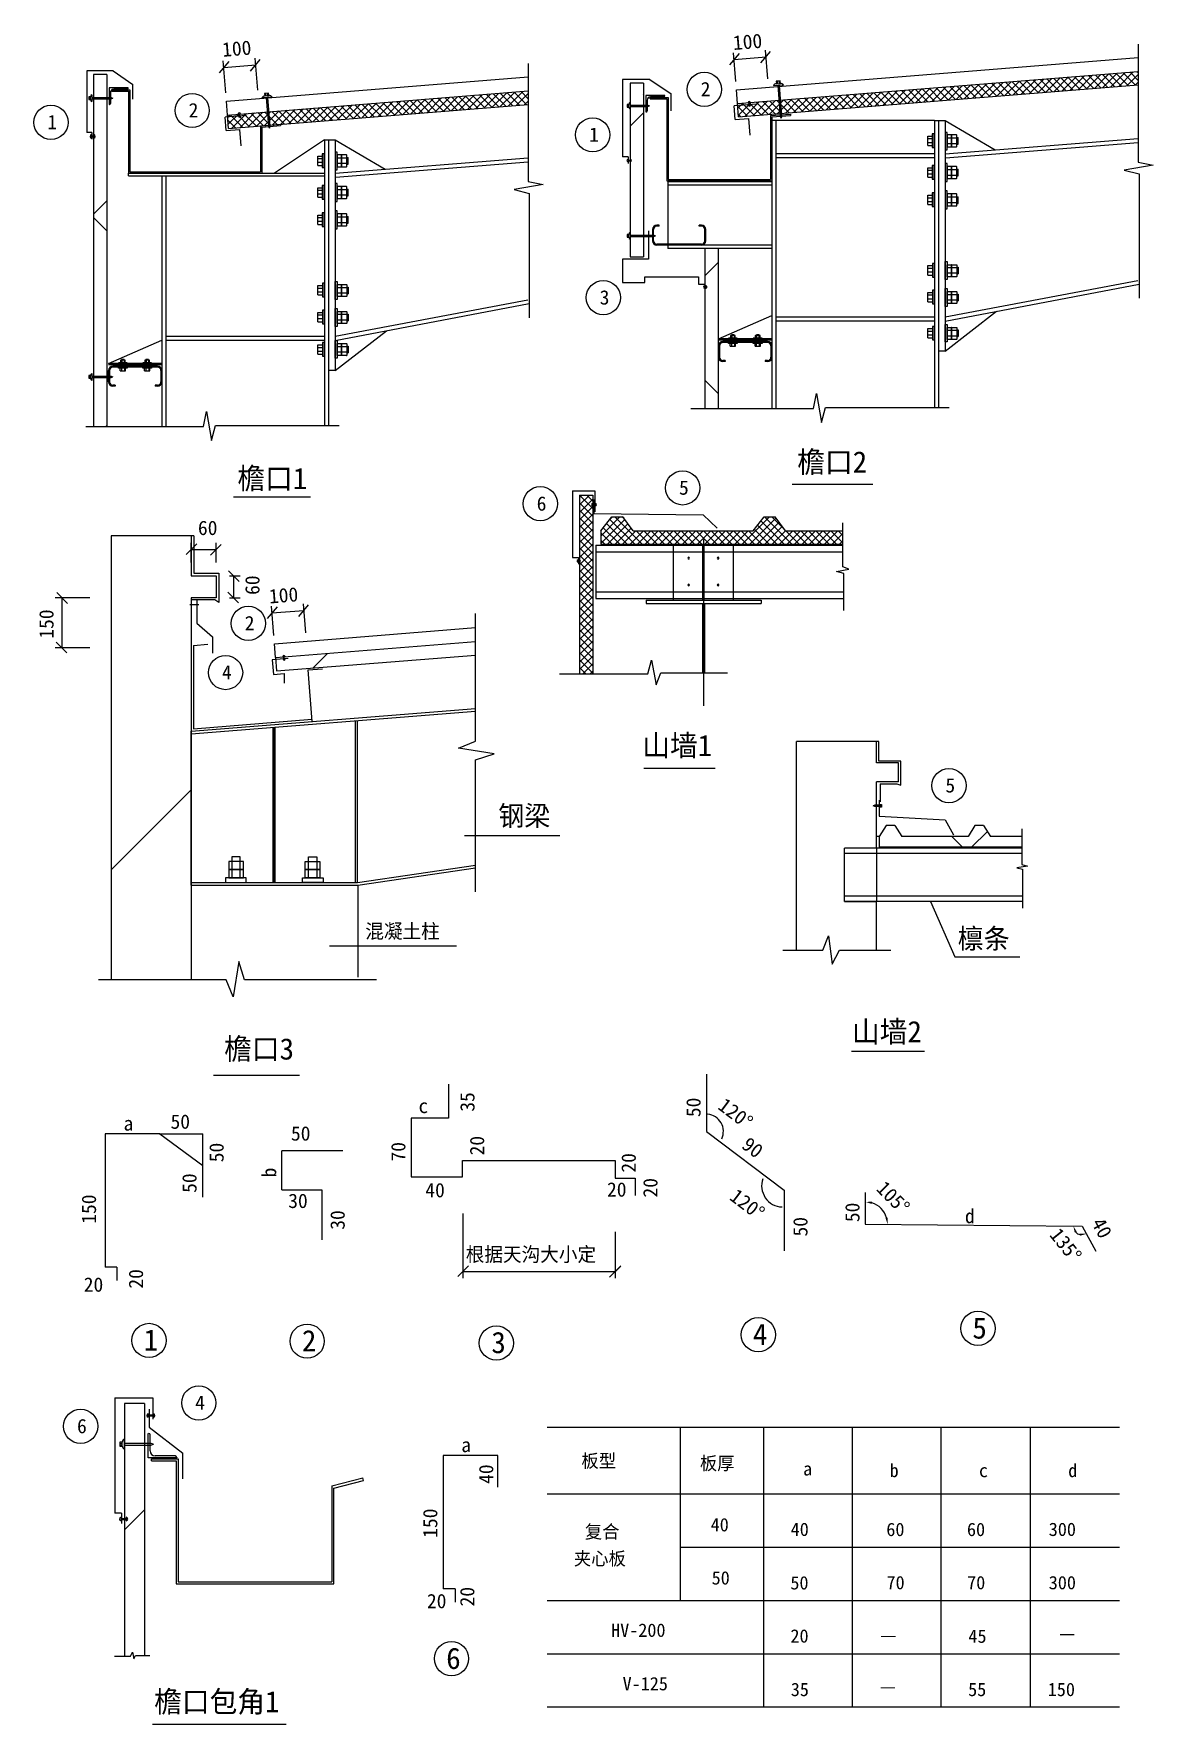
# Model space of a CAD drawing. Header units: metres. Extents: x 1510 to 4869, y -821 to 4251.
import ezdxf

# ---------------------------------------------------------------- set-up
doc = ezdxf.new("R2010")
doc.units = ezdxf.units.M

msp = doc.modelspace()

# ---------------------------------------------------------------- texts
for s, rotation, p in [('100', 4.57, (2076.73, 4181.64)), ('100', 4.57, (3610, 4202.03)), ('60', 90, (2187.18, 2567.07)), ('100', 4.57, (2217.42, 2541.19)), ('150', 90, (1568.94, 2435.79)), ('35', 90, (2832.5, 1016.39)), ('50', 90, (3510.96, 1000.11)), ('120°', 322.9, (3559.74, 1026.92)), ('50', 90, (2079.51, 864.74)), ('70', 90, (2625.1, 866.9)), ('20', 90, (2861.47, 885.22)), ('90', 322.9, (3631.07, 909.46)), ('20', 90, (3316.42, 833.66)), ('50', 90, (1998.28, 772.81)), ('b', 90, (2237.21, 819.18)), ('20', 90, (3381.66, 758.89)), ('150', 90, (1696.5, 680.12)), ('120°', 322.9, (3595.1, 754.46)), ('105°', 314.75, (4035.47, 782.57)), ('30', 90, (2442.83, 662.13)), ('50', 90, (3987.98, 684.97)), ('50', 90, (3831.88, 641.93)), ('135°', 308.62, (4556.24, 645.71)), ('40', 298.32, (4682.72, 683.12)), ('20', 90, (1837.68, 485.56)), ('40', 90, (2888.81, -100.39)), ('150', 90, (2720.9, -262.17)), ('20', 90, (2831.95, -468.12))]:
    msp.add_text(s, height=43, rotation=rotation).set_placement(p)
for s, height, p in [('2', 43, (3511.36, 4063.35)), ('2', 43, (1974.45, 4000.1)), ('1', 43, (1550.37, 3964.42)), ('1', 43, (3176.55, 3926.82)), ('3', 43, (3208.21, 3438.32)), ('檐口2', 64, (3800.99, 2933.98)), ('檐口1', 64, (2120.58, 2884.61)), ('5', 43, (3446.27, 2867.55)), ('6', 43, (3019.13, 2819.83)), ('60', 43, (2002.4, 2746.79)), ('2', 43, (2142.83, 2461.02)), ('4', 43, (2074.55, 2313.44)), ('山墙1', 64, (3335.89, 2083.28)), ('5', 43, (4245.83, 1974.18)), ('钢梁', 60, (2903.9, 1874.33)), ('混凝土柱', 43, (2504.61, 1536.59)), ('檩条', 60, (4282.8, 1505.97)), ('山墙2', 64, (3965.26, 1224.66)), ('檐口3', 64, (2080.84, 1172.84)), ('c', 43, (2664.27, 1012.17)), ('a', 43, (1779.15, 959.66)), ('50', 43, (1920.1, 965.16)), ('50', 43, (2281.55, 929.68)), ('30', 43, (2273.34, 727.35)), ('40', 43, (2684.8, 759.52)), ('20', 43, (3230.13, 761.45)), ('d', 43, (4304.41, 681.69)), ('根据天沟大小定', 43, (2806.15, 566.9)), ('20', 43, (1659.69, 476.19)), ('1', 64, (1839.57, 299.26)), ('2', 64, (2314.29, 297.16)), ('3', 64, (2882.99, 291.97)), ('4', 64, (3668.13, 316.53)), ('5', 64, (4326.72, 335.48)), ('4', 43, (1994.2, 121.94)), ('6', 43, (1639.5, 51.61)), ('a', 43, (2792.8, -5)), ('板型', 40, (3153.2, -51.16)), ('板厚', 40, (3508.89, -58.5)), ('a', 40, (3818.71, -75.03)), ('b', 40, (4078.41, -80.17)), ('c', 40, (4346.41, -80.17)), ('d', 40, (4614.41, -80.17)), ('复合', 40, (3163.6, -263.84)), ('40', 40, (3541.22, -242.91)), ('40', 40, (3781.38, -256.71)), ('60', 40, (4068.51, -257.06)), ('60', 40, (4310.51, -257.06)), ('300', 40, (4555.97, -256.71)), ('夹心板', 40, (3130.61, -344.43)), ('50', 40, (3544.22, -402.43)), ('50', 40, (3780.51, -417.23)), ('70', 40, (4069.03, -416.71)), ('70', 40, (4311.03, -416.71)), ('300', 40, (4555.97, -416.71)), ('20', 43, (2689.65, -473.52)), ('HV-200', 40, (3242.47, -559.37)), ('20', 40, (3780.68, -576.71)), ('—', 40, (4050.26, -573.49)), ('45', 40, (4314.9, -577.23)), ('—', 40, (4586.82, -568.19)), ('6', 64, (2747.49, -655.82)), ('V-125', 40, (3276.98, -719.89)), ('35', 40, (3781.72, -737.23)), ('55', 40, (4314.03, -737.23)), ('150', 40, (4553.02, -737.23)), ('檐口包角1', 64, (1870.82, -785.91)), ('—', 40, (4048.56, -727.59))]:
    msp.add_text(s, height=height).set_placement(p)

# ---------------------------------------------------------------- blocks, each defined once
blk = doc.blocks.new('_ARCHTICK')
at = {"color": 6, "linetype": 'ByBlock'}
blk.add_lwpolyline([(-0.85, -0.85), (0.76, 0.76)], dxfattribs=at)

# ---------------------------------------------------------------- hatches: boundary and pattern name
h = msp.add_hatch()
h.set_pattern_fill('ANSI37', scale=5)
h.paths.add_polyline_path([(3621.99, 4041.16), (3625.18, 4001.29), (4824.48, 4097.23), (4824.48, 4137.36)])
h = msp.add_hatch()
h.set_pattern_fill('ANSI37', scale=150)
h.paths.add_polyline_path([(1688.76, 3072.48), (1728.76, 3072.48), (1728.76, 4055.61), (1688.76, 4055.61), (1688.76, 3944.42), (1691.34, 3944.42), (1691.34, 3948.15, -0.85), (1691.34, 3937.69), (1691.34, 3941.42), (1688.76, 3941.42)])
h.paths.add_polyline_path([(1688.76, 4059.61), (1728.76, 4059.61), (1728.76, 4093.88), (1688.76, 4093.88)])
h = msp.add_hatch()
h.set_pattern_fill('ANSI37', scale=5)
h.paths.add_polyline_path([(2091.09, 4006.93), (2094.28, 3967.06), (2993.58, 4039.01), (2993.58, 4079.14)])
h = msp.add_hatch()
h.set_pattern_fill('ANSI37', scale=150)
h.paths.add_polyline_path([(3339.8, 4071.01), (3299.8, 4071.01), (3299.8, 4036.74), (3339.8, 4036.74)])
h.paths.add_polyline_path([(3299.8, 3871.56), (3301.02, 3871.56), (3301.02, 3874.05, -0.85), (3301.02, 3867.07), (3301.02, 3869.56), (3299.8, 3869.56), (3299.8, 3780.97), (3339.8, 3780.97), (3339.8, 4032.74), (3299.8, 4032.74)])
h.paths.add_polyline_path([(3299.8, 3581.61), (3339.8, 3581.61), (3339.8, 3589.75), (3338.93, 3589.75), (3338.93, 3587.27, -0.85), (3338.93, 3594.24), (3338.93, 3591.76), (3339.8, 3591.76), (3339.8, 3776.97), (3299.8, 3776.97)])
h = msp.add_hatch()
h.set_pattern_fill('ANSI37', scale=150)
h.paths.add_polyline_path([(3565.18, 3606.83), (3525.18, 3606.83), (3525.18, 3491.89), (3527.15, 3491.89), (3527.15, 3494.38, -0.85), (3527.15, 3487.4), (3527.15, 3489.89), (3525.18, 3489.89), (3525.18, 3126.02), (3565.18, 3126.02)])
h = msp.add_hatch()
h.set_pattern_fill('ANSI31', scale=600)
h.paths.add_polyline_path([(1981.89, 2558.68), (2056.7, 2558.68), (2056.7, 2623.92), (1981.89, 2623.92), (1981.89, 2744.37), (1741.89, 2744.37), (1741.89, 1411.72), (1981.89, 1411.72)])
h = msp.add_hatch()
h.set_pattern_fill('ANSI37', scale=200)
h.paths.add_polyline_path([(2835.73, 2386.68), (2835.73, 2426.81), (2235.24, 2378.77), (2238.43, 2338.9)])
h = msp.add_hatch()
h.set_pattern_fill('ANSI31', scale=600)
h.paths.add_polyline_path([(4038.87, 2006.26), (4104.81, 2006.26), (4104.81, 2063.02), (4038.87, 2063.02), (4038.87, 2126.8), (3798.87, 2126.8), (3798.87, 1501.53), (3878.14, 1501.53), (3895.3, 1544.39), (3906.03, 1458.67), (3927.48, 1501.53), (4038.87, 1501.53), (4038.87, 1646.79), (3942.87, 1646.79), (3942.87, 1806.79), (4038.87, 1806.79)])
h.paths.add_polyline_path([(4038.87, 1790.79), (3942.87, 1790.79), (3942.87, 1662.79), (4038.87, 1662.79)])
h = msp.add_hatch()
h.set_pattern_fill('ANSI37', scale=80)
h.paths.add_polyline_path([(4474.9, 1810.01), (4474.9, 1842.01), (4381.1, 1842.01), (4360.59, 1875.61), (4334.38, 1875.61), (4313.87, 1842.01), (4114.7, 1842.01), (4094.19, 1875.61), (4067.98, 1875.61), (4047.47, 1842.01), (4047.47, 1810.01)])
h = msp.add_hatch()
h.set_pattern_fill('ANSI37', scale=225)
h.paths.add_polyline_path([(1842.39, 124.2), (1782.39, 124.2), (1782.39, 72.79), (1842.39, 72.79)])
h.paths.add_polyline_path([(1782.39, -174.99), (1784.22, -174.99), (1784.22, -171.26, -0.85), (1784.22, -181.72), (1784.22, -177.99), (1782.39, -177.99), (1782.39, -310.88), (1842.39, -310.88), (1842.39, 66.79), (1782.39, 66.79)])
h.paths.add_polyline_path([(1782.39, -609.91), (1842.39, -609.91), (1842.39, -597.7), (1841.09, -597.7), (1841.09, -601.43, -0.85), (1841.09, -590.96), (1841.09, -594.69), (1842.39, -594.69), (1842.39, -316.88), (1782.39, -316.88)])

# ---------------------------------------------------------------- linework, layer by layer
for p, q in [((4824.48, 4219.82), (4824.48, 3866.03)), ((2085.75, 4073.68), (2078.08, 4169.52)), ((2181.75, 4081.36), (2174.08, 4177.2)), ((2993.58, 4161.59), (2993.58, 3807.8)), ((3616.65, 4107.9), (3609.78, 4193.72)), ((3611.38, 4173.79), (3707.38, 4181.47)), ((3618.64, 4083.03), (4824.48, 4179.5)), ((3712.65, 4115.58), (3705.78, 4201.4)), ((1748.31, 4139.92), (1669.26, 4139.92)), ((1669.26, 4139.92), (1669.26, 3954.89)), ((1728.76, 4128.91), (1688.76, 4128.91)), ((1688.76, 4128.91), (1688.76, 3072.48)), ((1728.76, 4128.91), (1728.76, 3072.48)), ((1748.31, 4139.92), (1807.14, 4098.67)), ((2079.68, 4149.58), (2175.68, 4157.26)), ((2087.74, 4048.8), (2993.58, 4121.27)), ((3358.67, 4113.15), (3276.49, 4113.15)), ((3276.49, 4113.15), (3276.49, 3882.02)), ((3358.67, 4113.15), (3423.06, 4070.92)), ((3621.99, 4041.16), (4824.48, 4137.36)), ((3749.81, 4109.33), (3737.83, 4108.37)), ((3740.75, 4108.61), (3741.33, 4101.35)), ((3745.87, 4109.02), (3746.45, 4101.76)), ((3750.39, 4102.08), (3749.81, 4109.33)), ((1679.79, 4061.61), (1674.93, 4061.61)), ((1674.93, 4061.61), (1674.93, 4053.6)), ((1674.93, 4058.98), (1679.79, 4058.98)), ((1679.79, 4053.6), (1679.79, 4061.61)), ((1683.6, 4067.68), (1683.6, 4047.53)), ((1683.6, 4059.61), (1741.84, 4059.61)), ((1792.8, 4088.16), (1735.9, 4088.16)), ((1735.9, 4088.16), (1735.9, 4038.99)), ((1739.55, 4074.16), (1739.55, 4041.99)), ((1741.84, 4059.61), (1747.11, 4057.61)), ((1744.28, 4082.15), (1798.28, 4082.15)), ((1744.28, 4078.15), (1744.28, 4082.15)), ((1744.28, 4078.15), (1794.28, 4078.15)), ((1789.8, 4084.16), (1749.55, 4084.16)), ((1792.8, 4087.16), (1792.8, 4088.16)), ((1794.28, 4078.15), (1794.28, 3832.15)), ((1798.28, 4082.15), (1798.28, 3836.15)), ((1807.14, 4054.86), (1807.14, 4098.67)), ((2091.09, 4006.93), (2993.58, 4079.14)), ((2224.7, 4060.68), (2194.57, 4058.27)), ((2214.59, 4072.91), (2202.61, 4071.95)), ((2202.61, 4071.95), (2203.19, 4064.7)), ((2203.19, 4064.7), (2215.17, 4065.66)), ((2205.53, 4072.19), (2206.11, 4064.93)), ((2207.64, 4059.32), (2214.56, 3972.84)), ((2210.65, 4072.6), (2211.23, 4065.34)), ((2211.63, 4059.64), (2218.55, 3973.16)), ((2215.17, 4065.66), (2214.59, 4072.91)), ((3299.8, 4102.14), (3299.8, 3581.61)), ((3339.8, 4102.14), (3299.8, 4102.14)), ((3339.8, 4102.14), (3339.8, 3581.61)), ((3404.05, 4065.29), (3347.15, 4065.29)), ((3347.15, 4065.29), (3347.15, 4016.13)), ((3360.11, 4055.29), (3360.11, 4059.29)), ((3360.11, 4059.29), (3414.11, 4059.29)), ((3401.05, 4061.29), (3360.81, 4061.29)), ((3404.05, 4064.29), (3404.05, 4065.29)), ((3414.11, 4059.29), (3414.11, 3813.29)), ((3423.06, 4019.12), (3423.06, 4070.92)), ((3621.99, 4041.16), (3618.64, 4083.03)), ((3625.18, 4001.29), (4824.48, 4097.23)), ((3759.92, 4097.1), (3729.79, 4094.69)), ((3737.83, 4108.37), (3738.41, 4101.12)), ((3738.41, 4101.12), (3750.39, 4102.08)), ((3742.86, 4095.73), (3750.31, 4002.7)), ((3746.85, 4096.05), (3754.29, 4003.02)), ((1674.93, 4055.56), (1679.79, 4055.56)), ((1674.93, 4053.6), (1679.79, 4053.6)), ((1683.6, 4055.61), (1741.84, 4055.61)), ((1735.9, 4038.99), (1736.55, 4038.99)), ((1741.84, 4055.61), (1747.11, 4057.61)), ((2091.09, 4006.93), (2087.74, 4048.8)), ((2094.28, 3967.06), (2993.58, 4039.01)), ((2123.2, 4009.95), (2130.15, 4010.5)), ((2126.22, 4003.55), (2125.68, 4010.15)), ((2128.22, 4003.71), (2127.68, 4010.31)), ((3290.59, 4038.75), (3290.59, 4030.74)), ((3295.45, 4038.75), (3290.59, 4038.75)), ((3290.59, 4036.11), (3295.45, 4036.11)), ((3290.59, 4032.69), (3295.45, 4032.69)), ((3290.59, 4030.74), (3295.45, 4030.74)), ((3295.45, 4030.74), (3295.45, 4038.75)), ((3299.26, 4044.82), (3299.26, 4024.67)), ((3299.26, 4036.74), (3352.87, 4036.74)), ((3299.26, 4032.74), (3352.87, 4032.74)), ((3347.15, 4016.13), (3347.81, 4016.13)), ((3350.81, 4051.29), (3350.81, 4019.13)), ((3352.87, 4036.74), (3358.14, 4034.74)), ((3352.87, 4032.74), (3358.14, 4034.74)), ((3360.11, 4055.29), (3410.11, 4055.29)), ((3410.11, 4055.29), (3410.11, 3809.29)), ((3678.98, 4039.59), (3611.43, 4034.18)), ((3614.67, 3993.68), (3611.43, 4034.18)), ((3625.18, 4001.29), (3621.99, 4041.16)), ((3653.41, 4044.4), (3660.37, 4044.96)), ((3654.28, 4036.72), (3661.23, 4037.27)), ((3656.76, 4036.92), (3655.89, 4044.6)), ((3658.75, 4037.08), (3657.89, 4044.76)), ((3721.18, 4005.3), (3780.99, 4010.08)), ((3780.99, 4010.08), (3781.31, 4006.09)), ((3780.99, 4010.08), (3781.31, 4006.09)), ((2148.06, 4005.87), (2083.66, 4000.72)), ((2086.85, 3960.85), (2083.66, 4000.72)), ((2086.85, 3960.85), (2126.72, 3964.04)), ((2094.28, 3967.06), (2091.09, 4006.93)), ((2123.74, 4003.35), (2130.7, 4003.91)), ((2126.72, 3964.04), (2130.71, 3914.2)), ((2190.28, 3974.74), (2250.09, 3979.53)), ((2190.28, 3974.74), (2190.28, 3836.15)), ((2194.28, 3971.05), (2250.41, 3975.54)), ((2194.28, 3971.05), (2194.28, 3832.15)), ((2214.56, 3972.84), (2216.97, 3967.74)), ((2218.55, 3973.16), (2216.97, 3967.74)), ((2250.09, 3979.53), (2250.41, 3975.54)), ((3614.67, 3993.68), (3654.55, 3996.87)), ((3654.55, 3996.87), (3658.53, 3947.03)), ((3721.18, 4005.3), (3721.18, 3813.29)), ((3725.18, 4001.6), (3781.31, 4006.09)), ((3725.18, 4001.6), (3725.18, 3809.29)), ((4213.18, 3990.38), (3725.18, 3990.38)), ((3725.18, 3990.38), (3725.18, 3126.02)), ((3737.18, 3990.38), (3737.18, 3126.02)), ((3750.31, 4002.7), (3752.72, 3997.61)), ((3754.29, 4003.02), (3752.72, 3997.61)), ((4213.18, 3990.38), (4245.18, 3990.38)), ((4213.18, 3990.38), (4213.18, 3129.02)), ((4225.18, 3990.38), (4225.18, 3129.02)), ((4245.18, 3990.38), (4395.18, 3902.38)), ((4245.18, 3990.38), (4245.18, 3298.78)), ((1684.29, 3954.89), (1669.26, 3954.89)), ((1682.9, 3948.15), (1682.9, 3937.69)), ((1682.9, 3944.42), (1689.93, 3944.42)), ((1682.9, 3941.42), (1689.93, 3941.42)), ((1684.29, 3954.89), (1684.29, 3934.67)), ((1689.93, 3948.15), (1689.93, 3937.69)), ((2382.28, 3932.15), (2232.28, 3832.15)), ((2382.28, 3932.15), (2414.28, 3932.15)), ((2382.28, 3932.15), (2382.28, 3075.48)), ((2394.28, 3932.15), (2394.28, 3075.48)), ((2414.28, 3932.15), (2564.28, 3844.15)), ((2414.28, 3932.15), (2414.28, 3240.55)), ((4192.69, 3915.57), (4192.69, 3943.69)), ((4192.69, 3943.69), (4206.43, 3943.69)), ((4206.43, 3935.23), (4192.69, 3935.23)), ((4206.43, 3924.03), (4192.69, 3924.03)), ((4192.69, 3915.57), (4206.43, 3915.57)), ((4245.18, 3890.38), (4824.48, 3936.72)), ((4246.14, 3878.42), (4824.48, 3924.69)), ((4251.93, 3947.43), (4251.29, 3946.64)), ((4251.29, 3947.43), (4251.29, 3911.43)), ((4279.75, 3937.35), (4251.29, 3937.35)), ((4279.75, 3920.89), (4251.29, 3920.89)), ((4251.93, 3911.43), (4251.29, 3912.23)), ((4263.95, 3947.43), (4251.93, 3947.43)), ((4251.93, 3911.43), (4263.95, 3911.43)), ((4263.95, 3947.43), (4264.59, 3946.64)), ((4263.95, 3911.43), (4264.59, 3912.23)), ((4265.24, 3947.43), (4264.59, 3946.64)), ((4264.59, 3912.23), (4264.59, 3946.64)), ((4264.59, 3946.64), (4264.59, 3912.23)), ((4265.24, 3911.43), (4264.59, 3912.23)), ((4279.1, 3947.43), (4265.24, 3947.43)), ((4265.24, 3911.43), (4279.1, 3911.43)), ((4279.1, 3947.43), (4279.75, 3946.64)), ((4279.1, 3911.43), (4279.75, 3912.23)), ((4279.75, 3912.23), (4279.75, 3946.64)), ((4279.75, 3939.12), (4284.39, 3939.12)), ((4279.75, 3919.12), (4284.39, 3919.12)), ((4280.41, 3919.12), (4280.41, 3939.12)), ((4281.41, 3919.12), (4281.41, 3939.12)), ((4282.39, 3919.12), (4282.39, 3939.12)), ((4283.39, 3919.12), (4283.39, 3939.12)), ((4284.39, 3919.12), (4284.39, 3939.12)), ((2361.79, 3855.79), (2361.79, 3883.92)), ((2361.79, 3883.92), (2375.53, 3883.92)), ((2375.53, 3875.45), (2361.79, 3875.45)), ((2375.53, 3864.26), (2361.79, 3864.26)), ((2361.79, 3855.79), (2375.53, 3855.79)), ((2414.28, 3832.15), (2993.58, 3878.5)), ((2415.24, 3820.19), (2993.58, 3866.46)), ((2420.39, 3887.66), (2420.39, 3851.66)), ((2421.03, 3887.66), (2420.39, 3886.87)), ((2448.85, 3877.57), (2420.39, 3877.57)), ((2448.85, 3861.11), (2420.39, 3861.11)), ((2433.05, 3887.66), (2421.03, 3887.66)), ((2433.05, 3887.66), (2433.7, 3886.87)), ((2434.34, 3887.66), (2433.7, 3886.87)), ((2433.7, 3852.45), (2433.7, 3886.87)), ((2433.7, 3886.87), (2433.7, 3852.45)), ((2448.2, 3887.66), (2434.34, 3887.66)), ((2448.2, 3887.66), (2448.85, 3886.87)), ((2448.85, 3852.45), (2448.85, 3886.87)), ((2448.85, 3879.34), (2453.49, 3879.34)), ((2448.85, 3859.34), (2453.49, 3859.34)), ((2449.51, 3859.34), (2449.51, 3879.34)), ((2450.51, 3859.34), (2450.51, 3879.34)), ((2451.49, 3859.34), (2451.49, 3879.34)), ((2452.49, 3859.34), (2452.49, 3879.34)), ((2453.49, 3859.34), (2453.49, 3879.34)), ((3293.37, 3882.02), (3276.49, 3882.02)), ((3292.57, 3874.05), (3292.57, 3867.07)), ((3292.57, 3871.56), (3300.82, 3871.56)), ((3292.57, 3869.56), (3300.82, 3869.56)), ((3293.37, 3882.02), (3293.37, 3861.8)), ((3300.82, 3874.05), (3300.82, 3867.07)), ((4213.18, 3890.38), (3737.18, 3890.38)), ((4214.14, 3878.42), (3738.14, 3878.42)), ((4869.49, 3857.04), (4782.46, 3842.05)), ((4824.48, 3866.03), (4869.49, 3857.04)), ((1794.28, 3824.15), (1794.28, 3832.15)), ((1794.28, 3832.15), (2194.28, 3832.15)), ((1794.28, 3824.15), (2382.28, 3824.15)), ((1798.28, 3836.15), (2190.28, 3836.15)), ((1894.28, 3824.15), (1894.28, 3072.48)), ((1906.28, 3824.15), (1906.28, 3072.48)), ((2194.28, 3832.15), (2382.28, 3832.15)), ((2421.03, 3851.66), (2420.39, 3852.45)), ((2421.03, 3851.66), (2433.05, 3851.66)), ((2433.05, 3851.66), (2433.7, 3852.45)), ((2434.34, 3851.66), (2433.7, 3852.45)), ((2434.34, 3851.66), (2448.2, 3851.66)), ((2448.2, 3851.66), (2448.85, 3852.45)), ((2993.58, 3807.8), (3038.59, 3798.81)), ((3410.11, 3809.29), (3725.18, 3809.29)), ((3412.76, 3806.83), (3412.76, 3606.83)), ((3725.18, 3806.83), (3412.76, 3806.83)), ((3414.11, 3813.29), (3721.18, 3813.29)), ((4192.69, 3820.63), (4192.69, 3848.75)), ((4192.69, 3848.75), (4206.43, 3848.75)), ((4206.43, 3840.29), (4192.69, 3840.29)), ((4206.43, 3829.09), (4192.69, 3829.09)), ((4192.69, 3820.63), (4206.43, 3820.63)), ((4251.29, 3852.5), (4251.29, 3816.5)), ((4251.93, 3852.5), (4251.29, 3851.7)), ((4279.75, 3842.41), (4251.29, 3842.41)), ((4279.75, 3825.95), (4251.29, 3825.95)), ((4251.93, 3816.5), (4251.29, 3817.29)), ((4263.95, 3852.5), (4251.93, 3852.5)), ((4251.93, 3816.5), (4263.95, 3816.5)), ((4263.95, 3852.5), (4264.59, 3851.7)), ((4263.95, 3816.5), (4264.59, 3817.29)), ((4265.24, 3852.5), (4264.59, 3851.7)), ((4264.59, 3817.29), (4264.59, 3851.7)), ((4264.59, 3851.7), (4264.59, 3817.29)), ((4265.24, 3816.5), (4264.59, 3817.29)), ((4279.1, 3852.5), (4265.24, 3852.5)), ((4265.24, 3816.5), (4279.1, 3816.5)), ((4279.1, 3852.5), (4279.75, 3851.7)), ((4279.1, 3816.5), (4279.75, 3817.29)), ((4279.75, 3817.29), (4279.75, 3851.7)), ((4279.75, 3844.18), (4284.39, 3844.18)), ((4279.75, 3824.18), (4284.39, 3824.18)), ((4280.41, 3824.18), (4280.41, 3844.18)), ((4281.41, 3824.18), (4281.41, 3844.18)), ((4282.39, 3824.18), (4282.39, 3844.18)), ((4283.39, 3824.18), (4283.39, 3844.18)), ((4284.39, 3824.18), (4284.39, 3844.18)), ((4782.46, 3842.05), (4827.48, 3830.24)), ((4827.48, 3830.24), (4827.48, 3457.18)), ((2361.79, 3760.85), (2361.79, 3788.98)), ((2361.79, 3788.98), (2375.53, 3788.98)), ((2375.53, 3780.51), (2361.79, 3780.51)), ((2375.53, 3769.32), (2361.79, 3769.32)), ((2361.79, 3760.85), (2375.53, 3760.85)), ((2421.03, 3792.72), (2420.39, 3791.93)), ((2420.39, 3792.72), (2420.39, 3756.72)), ((2448.85, 3782.63), (2420.39, 3782.63)), ((2448.85, 3766.17), (2420.39, 3766.17)), ((2421.03, 3756.72), (2420.39, 3757.51)), ((2433.05, 3792.72), (2421.03, 3792.72)), ((2421.03, 3756.72), (2433.05, 3756.72)), ((2433.05, 3792.72), (2433.7, 3791.93)), ((2433.05, 3756.72), (2433.7, 3757.51)), ((2434.34, 3792.72), (2433.7, 3791.93)), ((2433.7, 3757.51), (2433.7, 3791.93)), ((2433.7, 3791.93), (2433.7, 3757.51)), ((2434.34, 3756.72), (2433.7, 3757.51)), ((2448.2, 3792.72), (2434.34, 3792.72)), ((2434.34, 3756.72), (2448.2, 3756.72)), ((2448.2, 3792.72), (2448.85, 3791.93)), ((2448.2, 3756.72), (2448.85, 3757.51)), ((2448.85, 3757.51), (2448.85, 3791.93)), ((2448.85, 3784.4), (2453.49, 3784.4)), ((2448.85, 3764.4), (2453.49, 3764.4)), ((2449.51, 3764.4), (2449.51, 3784.4)), ((2450.51, 3764.4), (2450.51, 3784.4)), ((2451.49, 3764.4), (2451.49, 3784.4)), ((2452.49, 3764.4), (2452.49, 3784.4)), ((2453.49, 3764.4), (2453.49, 3784.4)), ((3038.59, 3798.81), (2951.56, 3783.82)), ((2951.56, 3783.82), (2996.58, 3772.01)), ((2996.58, 3772.01), (2996.58, 3398.96)), ((3725.18, 3796.83), (3412.76, 3796.83)), ((4192.69, 3738.38), (4192.69, 3766.5)), ((4192.69, 3766.5), (4206.43, 3766.5)), ((4206.43, 3758.04), (4192.69, 3758.04)), ((4251.29, 3770.24), (4251.29, 3734.24)), ((4251.93, 3770.24), (4251.29, 3769.45)), ((4279.75, 3760.16), (4251.29, 3760.16)), ((4263.95, 3770.24), (4251.93, 3770.24)), ((4263.95, 3770.24), (4264.59, 3769.45)), ((4265.24, 3770.24), (4264.59, 3769.45)), ((4264.59, 3735.04), (4264.59, 3769.45)), ((4264.59, 3769.45), (4264.59, 3735.04)), ((4279.1, 3770.24), (4265.24, 3770.24)), ((4279.1, 3770.24), (4279.75, 3769.45)), ((4279.75, 3735.04), (4279.75, 3769.45)), ((4279.75, 3761.93), (4284.39, 3761.93)), ((4280.41, 3741.93), (4280.41, 3761.93)), ((4281.41, 3741.93), (4281.41, 3761.93)), ((4282.39, 3741.93), (4282.39, 3761.93)), ((4283.39, 3741.93), (4283.39, 3761.93)), ((4284.39, 3741.93), (4284.39, 3761.93)), ((2361.79, 3678.6), (2361.79, 3706.73)), ((2361.79, 3706.73), (2375.53, 3706.73)), ((2421.03, 3710.47), (2420.39, 3709.68)), ((2420.39, 3710.47), (2420.39, 3674.47)), ((2433.05, 3710.47), (2421.03, 3710.47)), ((2433.05, 3710.47), (2433.7, 3709.68)), ((2434.34, 3710.47), (2433.7, 3709.68)), ((2433.7, 3675.26), (2433.7, 3709.68)), ((2433.7, 3709.68), (2433.7, 3675.26)), ((2448.2, 3710.47), (2434.34, 3710.47)), ((2448.2, 3710.47), (2448.85, 3709.68)), ((2448.85, 3675.26), (2448.85, 3709.68)), ((4206.43, 3746.84), (4192.69, 3746.84)), ((4192.69, 3738.38), (4206.43, 3738.38)), ((4279.75, 3743.7), (4251.29, 3743.7)), ((4251.93, 3734.24), (4251.29, 3735.04)), ((4251.93, 3734.24), (4263.95, 3734.24)), ((4263.95, 3734.24), (4264.59, 3735.04)), ((4265.24, 3734.24), (4264.59, 3735.04)), ((4265.24, 3734.24), (4279.1, 3734.24)), ((4279.1, 3734.24), (4279.75, 3735.04)), ((4279.75, 3741.93), (4284.39, 3741.93)), ((2375.53, 3698.26), (2361.79, 3698.26)), ((2375.53, 3687.07), (2361.79, 3687.07)), ((2361.79, 3678.6), (2375.53, 3678.6)), ((2448.85, 3700.38), (2420.39, 3700.38)), ((2448.85, 3683.92), (2420.39, 3683.92)), ((2421.03, 3674.47), (2420.39, 3675.26)), ((2421.03, 3674.47), (2433.05, 3674.47)), ((2433.05, 3674.47), (2433.7, 3675.26)), ((2434.34, 3674.47), (2433.7, 3675.26)), ((2434.34, 3674.47), (2448.2, 3674.47)), ((2448.2, 3674.47), (2448.85, 3675.26)), ((2448.85, 3702.15), (2453.49, 3702.15)), ((2448.85, 3682.15), (2453.49, 3682.15)), ((2449.51, 3682.15), (2449.51, 3702.15)), ((2450.51, 3682.15), (2450.51, 3702.15)), ((2451.49, 3682.15), (2451.49, 3702.15)), ((2452.49, 3682.15), (2452.49, 3702.15)), ((2453.49, 3682.15), (2453.49, 3702.15)), ((3299.26, 3654.67), (3299.26, 3634.52)), ((3354.22, 3659.46), (3354.22, 3574.24)), ((3366.99, 3663.83), (3366.99, 3629.83)), ((3369.99, 3629.83), (3369.99, 3663.83)), ((3386.99, 3676.83), (3379.99, 3676.83)), ((3386.99, 3673.83), (3379.99, 3673.83)), ((3386.99, 3673.83), (3386.99, 3676.83)), ((3506.99, 3673.83), (3506.99, 3676.83)), ((3513.99, 3676.83), (3506.99, 3676.83)), ((3513.99, 3673.83), (3506.99, 3673.83)), ((3523.99, 3629.83), (3523.99, 3663.83)), ((3526.99, 3629.83), (3526.99, 3663.83)), ((3290.59, 3648.6), (3290.59, 3640.59)), ((3295.45, 3648.6), (3290.59, 3648.6)), ((3290.59, 3645.96), (3295.45, 3645.96)), ((3290.59, 3642.54), (3295.45, 3642.54)), ((3290.59, 3640.59), (3295.45, 3640.59)), ((3295.45, 3640.59), (3295.45, 3648.6)), ((3299.26, 3646.59), (3370.84, 3646.59)), ((3299.26, 3642.59), (3370.84, 3642.59)), ((3370.84, 3646.59), (3376.11, 3644.59)), ((3370.84, 3642.59), (3376.11, 3644.59)), ((3513.99, 3619.83), (3379.99, 3619.83)), ((3513.99, 3616.83), (3379.99, 3616.83)), ((3725.18, 3616.83), (3412.76, 3616.83)), ((3725.18, 3606.83), (3412.76, 3606.83)), ((3525.18, 3126.02), (3525.18, 3606.83)), ((3565.18, 3126.02), (3565.18, 3606.83)), ((3354.22, 3574.24), (3276.49, 3574.24)), ((3276.49, 3574.24), (3276.49, 3504.24)), ((3299.66, 3581.61), (3339.66, 3581.61)), ((4193.34, 3555.06), (4207.07, 3555.06)), ((4193.34, 3526.94), (4193.34, 3555.06)), ((4251.93, 3558.01), (4251.29, 3557.22)), ((4251.29, 3522.01), (4251.29, 3558.01)), ((4251.93, 3558.01), (4263.95, 3558.01)), ((4263.95, 3558.01), (4264.59, 3557.22)), ((4265.24, 3558.01), (4264.59, 3557.22)), ((4264.59, 3557.22), (4264.59, 3522.8)), ((4264.59, 3522.8), (4264.59, 3557.22)), ((4265.24, 3558.01), (4279.1, 3558.01)), ((4279.1, 3558.01), (4279.75, 3557.22)), ((4279.75, 3557.22), (4279.75, 3522.8)), ((3276.49, 3504.24), (3343.57, 3504.24)), ((3343.57, 3504.24), (3343.57, 3521.6)), ((3343.57, 3521.6), (3493.7, 3521.6)), ((3343.57, 3521.6), (3504.33, 3521.6)), ((3504.33, 3521.6), (3504.33, 3499.68)), ((4207.07, 3546.6), (4193.34, 3546.6)), ((4207.07, 3535.4), (4193.34, 3535.4)), ((4193.34, 3526.94), (4207.07, 3526.94)), ((4245.18, 3401.4), (4823.76, 3510.82)), ((4279.75, 3548.56), (4251.29, 3548.56)), ((4279.75, 3532.1), (4251.29, 3532.1)), ((4251.93, 3522.01), (4251.29, 3522.8)), ((4263.95, 3522.01), (4251.93, 3522.01)), ((4263.95, 3522.01), (4264.59, 3522.8)), ((4265.24, 3522.01), (4264.59, 3522.8)), ((4279.1, 3522.01), (4265.24, 3522.01)), ((4279.1, 3522.01), (4279.75, 3522.8)), ((4279.75, 3550.33), (4284.39, 3550.33)), ((4279.75, 3530.33), (4284.39, 3530.33)), ((4280.41, 3550.33), (4280.41, 3530.33)), ((4281.41, 3550.33), (4281.41, 3530.33)), ((4282.39, 3550.33), (4282.39, 3530.33)), ((4283.39, 3550.33), (4283.39, 3530.33)), ((4284.39, 3550.33), (4284.39, 3530.33)), ((2362.44, 3467.16), (2362.44, 3495.29)), ((2362.44, 3495.29), (2376.17, 3495.29)), ((2376.17, 3486.82), (2362.44, 3486.82)), ((2376.17, 3475.63), (2362.44, 3475.63)), ((2362.44, 3467.16), (2376.17, 3467.16)), ((2414.28, 3343.17), (2992.86, 3452.59)), ((2420.39, 3462.24), (2420.39, 3498.24)), ((2421.03, 3498.24), (2420.39, 3497.44)), ((2448.85, 3488.79), (2420.39, 3488.79)), ((2448.85, 3472.32), (2420.39, 3472.32)), ((2421.03, 3462.24), (2420.39, 3463.03)), ((2421.03, 3498.24), (2433.05, 3498.24)), ((2433.05, 3462.24), (2421.03, 3462.24)), ((2433.05, 3498.24), (2433.7, 3497.44)), ((2433.05, 3462.24), (2433.7, 3463.03)), ((2434.34, 3498.24), (2433.7, 3497.44)), ((2433.7, 3497.44), (2433.7, 3463.03)), ((2433.7, 3463.03), (2433.7, 3497.44)), ((2434.34, 3462.24), (2433.7, 3463.03)), ((2434.34, 3498.24), (2448.2, 3498.24)), ((2448.2, 3462.24), (2434.34, 3462.24)), ((2448.2, 3498.24), (2448.85, 3497.44)), ((2448.2, 3462.24), (2448.85, 3463.03)), ((2448.85, 3497.44), (2448.85, 3463.03)), ((2448.85, 3490.55), (2453.49, 3490.55)), ((2448.85, 3470.55), (2453.49, 3470.55)), ((2449.51, 3490.55), (2449.51, 3470.55)), ((2450.51, 3490.55), (2450.51, 3470.55)), ((2451.49, 3490.55), (2451.49, 3470.55)), ((2452.49, 3490.55), (2452.49, 3470.55)), ((2453.49, 3490.55), (2453.49, 3470.55)), ((3504.33, 3499.68), (3524.22, 3499.68)), ((3522.46, 3494.38), (3522.46, 3487.4)), ((3522.46, 3491.89), (3527.15, 3491.89)), ((3522.46, 3489.89), (3527.15, 3489.89)), ((3524.22, 3499.68), (3524.22, 3483.44)), ((3527.15, 3494.38), (3527.15, 3487.4)), ((4193.34, 3474.49), (4207.07, 3474.49)), ((4193.34, 3446.36), (4193.34, 3474.49)), ((4207.07, 3466.02), (4193.34, 3466.02)), ((4207.07, 3454.83), (4193.34, 3454.83)), ((4245.18, 3388.78), (4827.48, 3499.41)), ((4251.93, 3477.44), (4251.29, 3476.65)), ((4251.29, 3441.44), (4251.29, 3477.44)), ((4279.75, 3467.99), (4251.29, 3467.99)), ((4279.75, 3451.52), (4251.29, 3451.52)), ((4251.93, 3477.44), (4263.95, 3477.44)), ((4263.95, 3477.44), (4264.59, 3476.65)), ((4265.24, 3477.44), (4264.59, 3476.65)), ((4264.59, 3476.65), (4264.59, 3442.23)), ((4264.59, 3442.23), (4264.59, 3476.65)), ((4265.24, 3477.44), (4279.1, 3477.44)), ((4279.1, 3477.44), (4279.75, 3476.65)), ((4279.75, 3476.65), (4279.75, 3442.23)), ((4279.75, 3469.76), (4284.39, 3469.76)), ((4279.75, 3449.76), (4284.39, 3449.76)), ((4280.41, 3469.76), (4280.41, 3449.76)), ((4281.41, 3469.76), (4281.41, 3449.76)), ((4282.39, 3469.76), (4282.39, 3449.76)), ((4283.39, 3469.76), (4283.39, 3449.76)), ((4284.39, 3469.76), (4284.39, 3449.76)), ((2362.44, 3414.72), (2376.17, 3414.72)), ((2362.44, 3386.59), (2362.44, 3414.72)), ((2376.17, 3406.25), (2362.44, 3406.25)), ((2414.28, 3330.55), (2996.58, 3441.18)), ((2420.39, 3381.66), (2420.39, 3417.66)), ((2421.03, 3417.66), (2420.39, 3416.87)), ((2448.85, 3408.21), (2420.39, 3408.21)), ((2421.03, 3417.66), (2433.05, 3417.66)), ((2433.05, 3417.66), (2433.7, 3416.87)), ((2434.34, 3417.66), (2433.7, 3416.87)), ((2433.7, 3416.87), (2433.7, 3382.46)), ((2433.7, 3382.46), (2433.7, 3416.87)), ((2434.34, 3417.66), (2448.2, 3417.66)), ((2448.2, 3417.66), (2448.85, 3416.87)), ((2448.85, 3416.87), (2448.85, 3382.46)), ((2448.85, 3409.98), (2453.49, 3409.98)), ((2449.51, 3409.98), (2449.51, 3389.98)), ((2450.51, 3409.98), (2450.51, 3389.98)), ((2451.49, 3409.98), (2451.49, 3389.98)), ((2452.49, 3409.98), (2452.49, 3389.98)), ((2453.49, 3409.98), (2453.49, 3389.98)), ((3565.18, 3335.04), (3725.18, 3405.04)), ((4213.18, 3400.78), (3737.18, 3400.78)), ((4193.34, 3446.36), (4207.07, 3446.36)), ((4245.18, 3298.78), (4398.91, 3417.99)), ((4251.93, 3441.44), (4251.29, 3442.23)), ((4263.95, 3441.44), (4251.93, 3441.44)), ((4263.95, 3441.44), (4264.59, 3442.23)), ((4265.24, 3441.44), (4264.59, 3442.23)), ((4279.1, 3441.44), (4265.24, 3441.44)), ((4279.1, 3441.44), (4279.75, 3442.23)), ((2376.17, 3395.05), (2362.44, 3395.05)), ((2362.44, 3386.59), (2376.17, 3386.59)), ((2414.28, 3240.55), (2568.01, 3359.76)), ((2448.85, 3391.75), (2420.39, 3391.75)), ((2421.03, 3381.66), (2420.39, 3382.46)), ((2433.05, 3381.66), (2421.03, 3381.66)), ((2433.05, 3381.66), (2433.7, 3382.46)), ((2434.34, 3381.66), (2433.7, 3382.46)), ((2448.2, 3381.66), (2434.34, 3381.66)), ((2448.2, 3381.66), (2448.85, 3382.46)), ((2448.85, 3389.98), (2453.49, 3389.98)), ((4213.18, 3388.78), (3737.18, 3388.78)), ((4193.34, 3337.98), (4193.34, 3366.11)), ((4193.34, 3366.11), (4207.07, 3366.11)), ((4207.07, 3357.64), (4193.34, 3357.64)), ((4251.29, 3333.85), (4251.29, 3369.85)), ((4251.93, 3369.85), (4251.29, 3369.05)), ((4279.75, 3360.4), (4251.29, 3360.4)), ((4251.93, 3369.85), (4263.95, 3369.85)), ((4263.95, 3369.85), (4264.59, 3369.05)), ((4265.24, 3369.85), (4264.59, 3369.05)), ((4264.59, 3334.64), (4264.59, 3369.05)), ((4264.59, 3369.05), (4264.59, 3334.64)), ((4265.24, 3369.85), (4279.1, 3369.85)), ((4279.1, 3369.85), (4279.75, 3369.05)), ((4279.75, 3369.05), (4279.75, 3334.64)), ((4279.75, 3362.16), (4284.39, 3362.16)), ((4280.41, 3362.16), (4280.41, 3342.16)), ((4281.41, 3362.16), (4281.41, 3342.16)), ((4282.39, 3362.16), (4282.39, 3342.16)), ((4283.39, 3362.16), (4283.39, 3342.16)), ((4284.39, 3362.16), (4284.39, 3342.16)), ((1734.28, 3261.23), (1894.28, 3331.23)), ((2382.28, 3342.55), (1906.28, 3342.55)), ((2382.28, 3330.55), (1906.28, 3330.55)), ((2362.44, 3289.18), (2362.44, 3317.31)), ((2362.44, 3317.31), (2376.17, 3317.31)), ((2376.17, 3308.84), (2362.44, 3308.84)), ((2376.17, 3297.64), (2362.44, 3297.64)), ((2421.03, 3321.05), (2420.39, 3320.25)), ((2420.39, 3285.05), (2420.39, 3321.05)), ((2448.85, 3311.59), (2420.39, 3311.59)), ((2421.03, 3321.05), (2433.05, 3321.05)), ((2433.05, 3321.05), (2433.7, 3320.25)), ((2434.34, 3321.05), (2433.7, 3320.25)), ((2433.7, 3285.84), (2433.7, 3320.25)), ((2433.7, 3320.25), (2433.7, 3285.84)), ((2434.34, 3321.05), (2448.2, 3321.05)), ((2448.2, 3321.05), (2448.85, 3320.25)), ((2448.85, 3320.25), (2448.85, 3285.84)), ((2448.85, 3313.36), (2453.49, 3313.36)), ((2449.51, 3313.36), (2449.51, 3293.36)), ((2450.51, 3313.36), (2450.51, 3293.36)), ((2451.49, 3313.36), (2451.49, 3293.36)), ((2452.49, 3313.36), (2452.49, 3293.36)), ((2453.49, 3313.36), (2453.49, 3293.36)), ((3725.18, 3335.04), (3565.18, 3335.04)), ((3725.18, 3331.04), (3565.18, 3331.04)), ((3565.18, 3280.04), (3565.18, 3314.04)), ((3568.18, 3314.04), (3568.18, 3280.04)), ((3712.18, 3327.04), (3578.18, 3327.04)), ((3712.18, 3324.04), (3578.18, 3324.04)), ((3600.15, 3313.69), (3600.15, 3321.69)), ((3600.15, 3313.69), (3616.15, 3313.69)), ((3600.83, 3345.23), (3601.14, 3345.48)), ((3600.83, 3345.23), (3600.83, 3337.74)), ((3600.83, 3337.74), (3601.14, 3337.48)), ((3600.83, 3337.48), (3615.23, 3337.48)), ((3614.91, 3345.48), (3601.14, 3345.48)), ((3614.91, 3337.48), (3601.14, 3337.48)), ((3601.14, 3337.48), (3614.91, 3337.48)), ((3603.54, 3321.69), (3603.54, 3313.69)), ((3604.15, 3345.48), (3604.15, 3347.34)), ((3612.15, 3347.34), (3604.15, 3347.34)), ((3612.15, 3346.94), (3604.15, 3346.94)), ((3612.15, 3346.54), (3604.15, 3346.54)), ((3612.15, 3346.15), (3604.15, 3346.15)), ((3612.15, 3345.75), (3604.15, 3345.75)), ((3604.86, 3345.48), (3604.86, 3337.48)), ((3611.45, 3345.48), (3611.45, 3337.48)), ((3612.15, 3345.48), (3612.15, 3347.34)), ((3612.77, 3321.69), (3612.77, 3313.69)), ((3615.23, 3345.23), (3614.91, 3345.48)), ((3615.23, 3337.74), (3614.91, 3337.48)), ((3615.23, 3337.74), (3615.23, 3345.23)), ((3616.15, 3313.69), (3616.15, 3321.69)), ((3674.48, 3313.69), (3674.48, 3321.69)), ((3674.48, 3313.69), (3690.48, 3313.69)), ((3675.16, 3345.23), (3675.47, 3345.48)), ((3675.16, 3345.23), (3675.16, 3337.74)), ((3675.16, 3337.74), (3675.47, 3337.48)), ((3675.16, 3337.48), (3689.56, 3337.48)), ((3689.24, 3345.48), (3675.47, 3345.48)), ((3675.47, 3337.48), (3689.24, 3337.48)), ((3689.24, 3337.48), (3675.47, 3337.48)), ((3677.87, 3321.69), (3677.87, 3313.69)), ((3686.48, 3347.34), (3678.48, 3347.34)), ((3678.48, 3345.48), (3678.48, 3347.34)), ((3686.48, 3346.94), (3678.48, 3346.94)), ((3686.48, 3346.54), (3678.48, 3346.54)), ((3686.48, 3346.15), (3678.48, 3346.15)), ((3686.48, 3345.75), (3678.48, 3345.75)), ((3679.19, 3345.48), (3679.19, 3337.48)), ((3685.78, 3345.48), (3685.78, 3337.48)), ((3686.48, 3345.48), (3686.48, 3347.34)), ((3687.1, 3321.69), (3687.1, 3313.69)), ((3689.56, 3345.23), (3689.24, 3345.48)), ((3689.56, 3337.74), (3689.24, 3337.48)), ((3689.56, 3337.74), (3689.56, 3345.23)), ((3690.48, 3313.69), (3690.48, 3321.69)), ((3722.18, 3314.04), (3722.18, 3280.04)), ((3725.18, 3314.04), (3725.18, 3280.04)), ((4207.07, 3346.45), (4193.34, 3346.45)), ((4193.34, 3337.98), (4207.07, 3337.98)), ((4245.18, 3298.78), (4225.18, 3298.78)), ((4279.75, 3343.93), (4251.29, 3343.93)), ((4251.93, 3333.85), (4251.29, 3334.64)), ((4263.95, 3333.85), (4251.93, 3333.85)), ((4263.95, 3333.85), (4264.59, 3334.64)), ((4265.24, 3333.85), (4264.59, 3334.64)), ((4279.1, 3333.85), (4265.24, 3333.85)), ((4279.1, 3333.85), (4279.75, 3334.64)), ((4279.75, 3342.16), (4284.39, 3342.16)), ((1894.28, 3261.23), (1734.28, 3261.23)), ((1894.28, 3257.23), (1734.28, 3257.23)), ((1881.28, 3253.23), (1747.28, 3253.23)), ((1881.28, 3250.23), (1747.28, 3250.23)), ((1769.25, 3239.88), (1769.25, 3247.88)), ((1769.93, 3271.42), (1770.24, 3271.68)), ((1769.93, 3271.42), (1769.93, 3263.93)), ((1769.93, 3263.93), (1770.24, 3263.68)), ((1769.93, 3263.68), (1784.33, 3263.68)), ((1784.01, 3271.68), (1770.24, 3271.68)), ((1770.24, 3263.68), (1784.01, 3263.68)), ((1784.01, 3263.68), (1770.24, 3263.68)), ((1772.64, 3247.88), (1772.64, 3239.88)), ((1781.25, 3273.53), (1773.25, 3273.53)), ((1773.25, 3271.68), (1773.25, 3273.53)), ((1781.25, 3273.13), (1773.25, 3273.13)), ((1781.25, 3272.73), (1773.25, 3272.73)), ((1781.25, 3272.34), (1773.25, 3272.34)), ((1781.25, 3271.94), (1773.25, 3271.94)), ((1773.96, 3271.68), (1773.96, 3263.68)), ((1780.55, 3271.68), (1780.55, 3263.68)), ((1781.25, 3271.68), (1781.25, 3273.53)), ((1781.87, 3247.88), (1781.87, 3239.88)), ((1784.33, 3271.42), (1784.01, 3271.68)), ((1784.33, 3263.93), (1784.01, 3263.68)), ((1784.33, 3263.93), (1784.33, 3271.42)), ((1785.25, 3239.88), (1785.25, 3247.88)), ((1842.34, 3239.88), (1842.34, 3247.88)), ((1843.01, 3271.42), (1843.33, 3271.68)), ((1843.01, 3271.42), (1843.01, 3263.93)), ((1843.01, 3263.93), (1843.33, 3263.68)), ((1843.01, 3263.68), (1857.41, 3263.68)), ((1857.1, 3271.68), (1843.33, 3271.68)), ((1857.1, 3263.68), (1843.33, 3263.68)), ((1843.33, 3263.68), (1857.1, 3263.68)), ((1845.72, 3247.88), (1845.72, 3239.88)), ((1846.34, 3271.68), (1846.34, 3273.53)), ((1854.34, 3273.53), (1846.34, 3273.53)), ((1854.34, 3273.13), (1846.34, 3273.13)), ((1854.34, 3272.73), (1846.34, 3272.73)), ((1854.34, 3272.34), (1846.34, 3272.34)), ((1854.34, 3271.94), (1846.34, 3271.94)), ((1847.05, 3271.68), (1847.05, 3263.68)), ((1853.63, 3271.68), (1853.63, 3263.68)), ((1854.34, 3271.68), (1854.34, 3273.53)), ((1854.95, 3247.88), (1854.95, 3239.88)), ((1857.41, 3271.42), (1857.1, 3271.68)), ((1857.41, 3263.93), (1857.1, 3263.68)), ((1857.41, 3263.93), (1857.41, 3271.42)), ((1858.34, 3239.88), (1858.34, 3247.88)), ((2362.44, 3289.18), (2376.17, 3289.18)), ((2448.85, 3295.13), (2420.39, 3295.13)), ((2421.03, 3285.05), (2420.39, 3285.84)), ((2433.05, 3285.05), (2421.03, 3285.05)), ((2433.05, 3285.05), (2433.7, 3285.84)), ((2434.34, 3285.05), (2433.7, 3285.84)), ((2448.2, 3285.05), (2434.34, 3285.05)), ((2448.2, 3285.05), (2448.85, 3285.84)), ((2448.85, 3293.36), (2453.49, 3293.36)), ((3585.18, 3270.04), (3578.18, 3270.04)), ((3585.18, 3267.04), (3578.18, 3267.04)), ((3585.18, 3270.04), (3585.18, 3267.04)), ((3712.18, 3270.04), (3705.18, 3270.04)), ((3705.18, 3270.04), (3705.18, 3267.04)), ((3712.18, 3267.04), (3705.18, 3267.04)), ((1679.79, 3224.97), (1674.93, 3224.97)), ((1674.93, 3224.97), (1674.93, 3216.96)), ((1674.93, 3222.34), (1679.79, 3222.34)), ((1674.93, 3218.92), (1679.79, 3218.92)), ((1674.93, 3216.96), (1679.79, 3216.96)), ((1679.79, 3216.96), (1679.79, 3224.97)), ((1683.6, 3231.04), (1683.6, 3210.89)), ((1683.6, 3222.97), (1741.84, 3222.97)), ((1683.6, 3218.97), (1741.84, 3218.97)), ((1734.28, 3206.23), (1734.28, 3240.23)), ((1737.28, 3240.23), (1737.28, 3206.23)), ((1741.84, 3222.97), (1747.11, 3220.97)), ((1741.84, 3218.97), (1747.11, 3220.97)), ((1754.28, 3196.23), (1747.28, 3196.23)), ((1754.28, 3196.23), (1754.28, 3193.23)), ((1769.25, 3239.88), (1785.25, 3239.88)), ((1842.34, 3239.88), (1858.34, 3239.88)), ((1881.28, 3196.23), (1874.28, 3196.23)), ((1874.28, 3196.23), (1874.28, 3193.23)), ((1891.28, 3240.23), (1891.28, 3206.23)), ((1894.28, 3240.23), (1894.28, 3206.23)), ((2414.28, 3240.55), (2394.28, 3240.55)), ((1754.28, 3193.23), (1747.28, 3193.23)), ((1881.28, 3193.23), (1874.28, 3193.23)), ((3850.23, 3126.02), (3859.22, 3171.03)), ((3859.22, 3171.03), (3874.21, 3084)), ((2019.33, 3072.48), (2028.32, 3117.5)), ((2028.32, 3117.5), (2043.31, 3030.47)), ((3481.44, 3126.02), (3850.23, 3126.02)), ((3874.21, 3084), (3886.02, 3129.02)), ((3886.02, 3129.02), (4257.51, 3129.02)), ((1665.54, 3072.48), (2019.33, 3072.48)), ((2043.31, 3030.47), (2055.12, 3075.48)), ((2055.12, 3075.48), (2426.61, 3075.48)), ((3785.54, 2899.66), (4028.49, 2899.66)), ((2108.6, 2861.23), (2339.71, 2861.23)), ((3126.79, 2879.08), (3126.79, 2679.08)), ((3126.79, 2879.08), (3194.1, 2879.08)), ((3147.58, 2866.66), (3187.58, 2866.66)), ((3147.58, 2866.66), (3147.58, 2330.22)), ((3147.58, 2859.35), (3154.89, 2866.66)), ((3147.58, 2836.9), (3177.34, 2866.66)), ((3187.58, 2825.9), (3147.58, 2865.9)), ((3147.58, 2814.45), (3187.58, 2854.45)), ((3187.58, 2803.45), (3147.58, 2843.45)), ((3187.58, 2848.35), (3169.26, 2866.66)), ((3186.53, 2841.44), (3186.53, 2834.46)), ((3187.58, 2866.66), (3187.58, 2330.22)), ((3190.6, 2853.78), (3190.6, 2811.02)), ((3194.1, 2879.08), (3194.1, 2815.88)), ((3195.43, 2841.44), (3195.43, 2834.46)), ((3147.58, 2792), (3187.58, 2832)), ((3187.58, 2781), (3147.58, 2821)), ((3147.58, 2769.55), (3187.58, 2809.55)), ((3187.58, 2758.55), (3147.58, 2798.55)), ((3186.53, 2838.95), (3195.43, 2838.95)), ((3186.53, 2836.95), (3195.43, 2836.95)), ((3190.6, 2811.02), (3518.71, 2806.98)), ((3211.29, 2759.2), (3244.28, 2801.2)), ((3211.29, 2743.45), (3269.04, 2801.2)), ((3211.29, 2721), (3283.42, 2793.14)), ((3235.82, 2790.43), (3246.59, 2801.2)), ((3313.16, 2719.2), (3238.51, 2793.85)), ((3244.28, 2801.2), (3277.34, 2801.2)), ((3335.61, 2719.2), (3253.61, 2801.2)), ((3281.27, 2795.99), (3276.06, 2801.2)), ((3309.05, 2759.2), (3277.34, 2801.2)), ((3518.71, 2806.98), (3560.65, 2767.18)), ((3636.05, 2719.2), (3718.05, 2801.2)), ((3658.5, 2719.2), (3737.05, 2797.75)), ((3668.39, 2759.2), (3701.38, 2801.2)), ((3701.38, 2801.2), (3734.44, 2801.2)), ((3784.62, 2719.2), (3702.62, 2801.2)), ((3763.31, 2762.96), (3725.07, 2801.2)), ((3766.15, 2759.2), (3734.44, 2801.2)), ((1981.89, 2744.37), (1741.89, 2744.37)), ((1741.89, 2744.37), (1741.89, 1411.72)), ((1981.89, 2744.37), (1981.89, 2623.92)), ((1990, 2744.37), (1981.89, 2744.37)), ((1990, 2744.37), (1990, 2632.69)), ((3147.58, 2747.1), (3187.58, 2787.1)), ((3187.58, 2736.1), (3147.58, 2776.1)), ((3147.58, 2724.65), (3187.58, 2764.65)), ((3187.58, 2713.65), (3147.58, 2753.65)), ((3147.58, 2702.2), (3187.58, 2742.2)), ((3211.29, 2759.2), (3211.29, 2719.2)), ((3245.81, 2719.2), (3211.29, 2753.72)), ((3268.26, 2719.2), (3218.75, 2768.7)), ((3290.71, 2719.2), (3228.63, 2781.28)), ((3231.94, 2719.2), (3293.08, 2780.35)), ((3254.39, 2719.2), (3302.74, 2767.55)), ((3276.84, 2719.2), (3316.84, 2759.2)), ((3299.29, 2719.2), (3339.29, 2759.2)), ((3309.05, 2759.2), (3668.39, 2759.2)), ((3358.06, 2719.2), (3318.06, 2759.2)), ((3321.74, 2719.2), (3361.74, 2759.2)), ((3380.51, 2719.2), (3340.51, 2759.2)), ((3344.19, 2719.2), (3384.19, 2759.2)), ((3402.96, 2719.2), (3362.96, 2759.2)), ((3366.64, 2719.2), (3406.64, 2759.2)), ((3425.41, 2719.2), (3385.41, 2759.2)), ((3389.09, 2719.2), (3429.09, 2759.2)), ((3447.86, 2719.2), (3407.86, 2759.2)), ((3411.54, 2719.2), (3451.54, 2759.2)), ((3470.31, 2719.2), (3430.31, 2759.2)), ((3433.99, 2719.2), (3473.99, 2759.2)), ((3492.76, 2719.2), (3452.76, 2759.2)), ((3456.44, 2719.2), (3496.44, 2759.2)), ((3515.21, 2719.2), (3475.21, 2759.2)), ((3478.9, 2719.2), (3518.9, 2759.2)), ((3537.67, 2719.2), (3497.67, 2759.2)), ((3501.35, 2719.2), (3541.35, 2759.2)), ((3560.12, 2719.2), (3520.12, 2759.2)), ((3523.8, 2719.2), (3563.8, 2759.2)), ((3582.57, 2719.2), (3542.57, 2759.2)), ((3546.25, 2719.2), (3586.25, 2759.2)), ((3605.02, 2719.2), (3565.02, 2759.2)), ((3568.7, 2719.2), (3608.7, 2759.2)), ((3627.47, 2719.2), (3587.47, 2759.2)), ((3591.15, 2719.2), (3631.15, 2759.2)), ((3649.92, 2719.2), (3609.92, 2759.2)), ((3613.6, 2719.2), (3653.6, 2759.2)), ((3672.37, 2719.2), (3632.37, 2759.2)), ((3694.82, 2719.2), (3654.82, 2759.2)), ((3717.27, 2719.2), (3672.3, 2764.17)), ((3680.95, 2719.2), (3746.7, 2784.95)), ((3739.72, 2719.2), (3682.17, 2776.75)), ((3762.17, 2719.2), (3692.05, 2789.32)), ((3703.4, 2719.2), (3756.36, 2772.16)), ((3725.85, 2719.2), (3766.02, 2759.37)), ((3748.3, 2719.2), (3788.3, 2759.2)), ((3766.15, 2759.2), (3937.86, 2759.2)), ((3807.07, 2719.2), (3767.07, 2759.2)), ((3770.75, 2719.2), (3810.75, 2759.2)), ((3829.52, 2719.2), (3789.52, 2759.2)), ((3793.2, 2719.2), (3833.2, 2759.2)), ((3851.97, 2719.2), (3811.97, 2759.2)), ((3815.65, 2719.2), (3855.65, 2759.2)), ((3874.42, 2719.2), (3834.42, 2759.2)), ((3838.11, 2719.2), (3878.11, 2759.2)), ((3896.88, 2719.2), (3856.88, 2759.2)), ((3860.56, 2719.2), (3900.56, 2759.2)), ((3919.33, 2719.2), (3879.33, 2759.2)), ((3883.01, 2719.2), (3923.01, 2759.2)), ((3937.86, 2723.12), (3901.78, 2759.2)), ((3905.46, 2719.2), (3937.86, 2751.61)), ((3937.86, 2745.57), (3924.23, 2759.2)), ((3937.86, 2651.32), (3937.86, 2783.57)), ((1981.89, 2663.92), (1981.89, 2723.57)), ((1981.89, 2703.57), (2056.7, 2703.57)), ((2056.7, 2663.92), (2056.7, 2723.57)), ((3187.58, 2691.2), (3147.58, 2731.2)), ((3147.58, 2679.75), (3187.58, 2719.75)), ((3187.58, 2668.75), (3147.58, 2708.75)), ((3147.58, 2657.29), (3187.58, 2697.29)), ((3196.62, 2716.66), (3196.62, 2556.66)), ((3196.62, 2716.66), (3937.86, 2716.66)), ((3196.62, 2696.66), (3937.86, 2696.66)), ((3223.36, 2719.2), (3211.29, 2731.27)), ((3211.29, 2719.2), (3937.86, 2719.2)), ((3430.14, 2551.66), (3430.14, 2716.66)), ((3518.14, 2551.66), (3518.14, 2716.66)), ((3520.14, 2733.29), (3520.14, 2234.58)), ((3522.14, 2551.66), (3522.14, 2716.66)), ((3610.14, 2551.66), (3610.14, 2716.66)), ((3927.91, 2719.2), (3937.86, 2729.15)), ((3126.79, 2679.08), (3144.26, 2679.08)), ((3143.1, 2672), (3143.1, 2665.02)), ((3143.1, 2669.51), (3147.78, 2669.51)), ((3143.1, 2667.51), (3147.78, 2667.51)), ((3144.26, 2679.08), (3144.26, 2659.76)), ((3187.58, 2646.29), (3147.58, 2686.29)), ((3147.58, 2634.84), (3187.58, 2674.84)), ((3187.58, 2623.84), (3147.58, 2663.84)), ((3147.58, 2612.39), (3187.58, 2652.39)), ((3187.58, 2601.39), (3147.58, 2641.39)), ((3147.78, 2672), (3147.78, 2665.02)), ((3918.57, 2637.24), (3955.49, 2644.13)), ((3955.49, 2644.13), (3937.86, 2651.32)), ((1981.89, 2623.92), (2056.7, 2623.92)), ((1990, 2632.69), (2065.49, 2632.69)), ((2056.7, 2623.92), (2056.7, 2558.68)), ((2065.49, 2632.69), (2065.49, 2543.83)), ((2096.7, 2623.92), (2129.12, 2623.92)), ((2109.12, 2623.92), (2109.12, 2558.68)), ((3147.58, 2589.94), (3187.58, 2629.94)), ((3187.58, 2578.94), (3147.58, 2618.94)), ((3147.58, 2567.49), (3187.58, 2607.49)), ((3187.58, 2556.49), (3147.58, 2596.49)), ((3940.62, 2631.35), (3918.57, 2637.24)), ((3940.62, 2520.44), (3940.62, 2631.35)), ((1678.05, 2558.68), (1574.14, 2558.68)), ((1594.14, 2558.68), (1594.14, 2408.66)), ((2004.86, 2537.34), (1978.44, 2537.34)), ((2056.7, 2558.68), (1981.89, 2558.68)), ((1981.89, 2558.68), (1981.89, 1411.72)), ((2053.34, 2552.6), (1981.89, 2552.6)), ((1999.18, 2552.05), (1999.18, 2481.98)), ((2065.49, 2543.83), (2053.34, 2552.6)), ((2096.7, 2558.68), (2129.12, 2558.68)), ((2325.9, 2453.19), (2318.92, 2540.56)), ((3147.58, 2545.04), (3187.58, 2585.04)), ((3187.58, 2534.04), (3147.58, 2574.04)), ((3147.58, 2522.59), (3187.58, 2562.59)), ((3187.58, 2511.59), (3147.58, 2551.59)), ((3147.58, 2500.14), (3187.58, 2540.14)), ((3196.62, 2576.66), (3940.62, 2576.66)), ((3196.62, 2556.66), (3430.14, 2556.66)), ((3347.58, 2551.66), (3347.58, 2541.66)), ((3347.58, 2551.66), (3692.7, 2551.66)), ((3347.58, 2541.66), (3692.7, 2541.66)), ((3430.14, 2556.66), (3610.14, 2556.66)), ((3517.14, 2541.66), (3517.14, 2332.97)), ((3523.14, 2541.66), (3523.14, 2332.97)), ((3610.14, 2556.66), (3940.62, 2556.66)), ((3692.7, 2551.66), (3692.7, 2541.66)), ((2229.9, 2445.51), (2222.92, 2532.88)), ((2224.51, 2512.95), (2320.51, 2520.63)), ((2835.73, 2128.03), (2835.73, 2511.22)), ((3187.58, 2489.14), (3147.58, 2529.14)), ((3147.58, 2477.69), (3187.58, 2517.69)), ((3187.58, 2466.69), (3147.58, 2506.69)), ((3147.58, 2455.24), (3187.58, 2495.24)), ((1999.18, 2481.98), (2045.8, 2441.39)), ((2045.8, 2441.39), (2045.8, 2391.96)), ((2231.89, 2420.64), (2835.73, 2468.95)), ((3187.58, 2444.24), (3147.58, 2484.24)), ((3147.58, 2432.79), (3187.58, 2472.79)), ((3187.58, 2421.79), (3147.58, 2461.79)), ((3147.58, 2410.34), (3187.58, 2450.34)), ((3187.58, 2399.34), (3147.58, 2439.34)), ((1678.05, 2408.66), (1574.14, 2408.66)), ((1988.94, 2415.7), (2031.74, 2419.69)), ((1988.94, 2415.7), (1988.94, 2165.26)), ((2235.24, 2378.77), (2231.89, 2420.64)), ((2235.24, 2378.77), (2835.73, 2426.81)), ((2238.43, 2338.9), (2835.73, 2386.68)), ((3147.58, 2387.89), (3187.58, 2427.89)), ((3187.58, 2376.89), (3147.58, 2416.89)), ((3147.58, 2365.44), (3187.58, 2405.44)), ((3187.58, 2354.44), (3147.58, 2394.44)), ((2273.01, 2376.12), (2225.45, 2372.16)), ((2225.45, 2372.16), (2229.41, 2328.47)), ((2235.24, 2378.77), (2238.43, 2338.9)), ((2256.83, 2381.77), (2263.78, 2382.32)), ((2257.69, 2374.08), (2264.64, 2374.64)), ((2260.17, 2374.28), (2259.3, 2381.96)), ((2262.16, 2374.44), (2261.3, 2382.12)), ((2331.89, 2342.15), (2376.63, 2345.15)), ((2331.89, 2342.15), (2344.65, 2186.89)), ((3147.58, 2342.99), (3187.58, 2382.99)), ((3187.58, 2331.99), (3147.58, 2371.99)), ((3166.9, 2330.22), (3147.58, 2349.54)), ((3157.26, 2330.22), (3187.58, 2360.54)), ((3179.71, 2330.22), (3187.58, 2338.08)), ((3352.65, 2330.22), (3363.69, 2371.56)), ((3363.69, 2371.56), (3377.48, 2297.71)), ((2229.41, 2328.47), (2261.12, 2331.11)), ((2261.12, 2331.11), (2261.12, 2302.07)), ((3087.8, 2330.22), (3352.65, 2330.22)), ((3377.48, 2297.71), (3391.85, 2332.97)), ((3391.85, 2332.97), (3591.59, 2332.97)), ((1981.89, 2157.86), (2835.73, 2226.17)), ((1982.53, 2149.89), (2835.73, 2218.15)), ((1988.94, 2165.26), (2344.03, 2194.44)), ((2475.31, 1704.27), (2475.31, 2189.31)), ((2481.31, 1704.27), (2481.31, 2189.79)), ((1981.89, 1696.27), (1981.89, 2157.86)), ((2228.6, 1704.27), (2228.6, 2169.82)), ((2231.6, 1704.27), (2231.6, 2169.82)), ((2234.6, 1704.27), (2234.6, 2169.82)), ((2784.69, 2106.74), (2835.73, 2128.03)), ((2891.03, 2089.71), (2784.69, 2106.74)), ((2835.73, 2072.68), (2891.03, 2089.71)), ((3798.87, 1501.53), (3798.87, 2126.8)), ((4038.87, 2126.8), (3798.87, 2126.8)), ((4038.87, 2063.02), (4038.87, 2126.8)), ((4046.44, 2126.8), (4038.87, 2126.8)), ((4046.44, 2068.62), (4046.44, 2126.8)), ((2835.73, 1675.99), (2835.73, 2072.68)), ((3340.46, 2046.88), (3554.41, 2046.88)), ((4104.81, 2063.02), (4038.87, 2063.02)), ((4111.83, 2068.62), (4046.44, 2068.62)), ((4104.81, 2006.26), (4104.81, 2063.02)), ((4111.83, 1996.67), (4111.83, 2068.62)), ((4104.81, 2006.26), (4038.87, 2006.26)), ((4038.87, 1806.79), (4038.87, 2006.26)), ((4049.8, 1999.9), (4099.6, 1999.9)), ((4049.8, 1999.9), (4049.8, 1946.01)), ((4099.6, 1999.9), (4111.83, 1996.67)), ((4033.83, 1935.74), (4028.56, 1933.74)), ((4033.83, 1931.74), (4028.56, 1933.74)), ((4049.13, 1935.74), (4033.83, 1935.74)), ((4049.13, 1931.74), (4033.83, 1931.74)), ((4046.59, 1950.69), (4046.59, 1903.4)), ((4049.13, 1937.74), (4053.98, 1937.74)), ((4049.13, 1929.73), (4049.13, 1937.74)), ((4053.98, 1935.47), (4049.13, 1935.47)), ((4053.98, 1932.05), (4049.13, 1932.05)), ((4053.98, 1929.73), (4049.13, 1929.73)), ((4053.98, 1937.74), (4053.98, 1929.73)), ((4046.59, 1903.4), (4245.49, 1892.6)), ((4245.49, 1892.6), (4269.76, 1847.58)), ((2802.84, 1845.13), (3088.45, 1845.13)), ((4047.47, 1842.01), (4038.87, 1842.01)), ((4067.98, 1875.61), (4047.47, 1842.01)), ((4047.47, 1842.01), (4047.47, 1810.01)), ((4094.19, 1875.61), (4067.98, 1875.61)), ((4094.19, 1875.61), (4114.7, 1842.01)), ((4313.87, 1842.01), (4114.7, 1842.01)), ((4334.38, 1875.61), (4313.87, 1842.01)), ((4360.59, 1875.61), (4334.38, 1875.61)), ((4360.59, 1875.61), (4381.1, 1842.01)), ((4474.9, 1842.01), (4381.1, 1842.01)), ((4474.9, 1865.55), (4474.9, 1757.91)), ((3942.87, 1646.79), (3942.87, 1806.79)), ((4038.87, 1806.79), (3942.87, 1806.79)), ((4038.87, 1790.79), (3942.87, 1790.79)), ((4474.9, 1806.79), (4038.87, 1806.79)), ((4038.87, 1806.79), (4038.87, 1646.79)), ((4474.9, 1790.79), (4038.87, 1790.79)), ((4474.9, 1810.01), (4047.47, 1810.01)), ((2481.31, 1704.27), (2835.73, 1756.33)), ((2481.89, 1696.27), (2835.73, 1748.24)), ((4492.69, 1752.97), (4459.81, 1748.03)), ((4459.81, 1748.03), (4476.88, 1744.44)), ((4474.9, 1757.91), (4492.69, 1752.97)), ((4476.88, 1744.44), (4476.88, 1627.16)), ((1981.89, 1704.27), (2481.31, 1704.27)), ((1981.89, 1696.27), (2481.89, 1696.27)), ((2481.89, 1696.27), (2481.89, 1419.91)), ((4038.87, 1662.79), (3942.87, 1662.79)), ((4476.88, 1646.79), (3942.87, 1646.79)), ((3942.87, 1646.79), (4038.87, 1646.79)), ((4476.88, 1662.79), (4038.87, 1662.79)), ((4038.87, 1501.53), (4038.87, 1646.79)), ((4201.43, 1646.79), (4274.1, 1481.46)), ((3878.14, 1501.53), (3895.3, 1544.39)), ((3895.3, 1544.39), (3906.03, 1458.67)), ((2397.51, 1514.42), (2778.7, 1514.42)), ((3758.01, 1501.53), (3878.14, 1501.53)), ((3906.03, 1458.67), (3927.48, 1501.53)), ((3927.48, 1501.53), (4081.93, 1501.53)), ((4274.1, 1481.46), (4469.58, 1481.46)), ((2125.01, 1467.02), (2107.98, 1360.68)), ((2142.04, 1411.72), (2125.01, 1467.02)), ((2086.69, 1411.72), (1703.49, 1411.72)), ((2107.98, 1360.68), (2086.69, 1411.72)), ((2538.73, 1411.72), (2142.04, 1411.72)), ((3964.05, 1197.69), (4183.46, 1197.69)), ((2049.52, 1126.35), (2307.01, 1126.35)), ((3528.44, 1128.79), (3528.44, 957.45)), ((2754.3, 1098.92), (2754.3, 997.09)), ((2642.82, 997.09), (2642.82, 820.77)), ((2754.3, 997.09), (2642.82, 997.09)), ((1723.9, 950.18), (1723.9, 550.18)), ((1888.15, 950.18), (1723.9, 950.18)), ((1888.15, 950.18), (2016.81, 855.08)), ((1888.15, 950.18), (2016.81, 950.18)), ((2016.81, 855.08), (2016.81, 950.18)), ((3528.44, 957.45), (3761.55, 781.14)), ((2254.1, 781.45), (2254.1, 899.35)), ((2437.1, 899.35), (2254.1, 899.35)), ((2796.91, 820.77), (2796.91, 869.8)), ((2796.91, 869.8), (3254.99, 869.8)), ((3254.99, 869.8), (3254.99, 817.14)), ((2016.81, 759.57), (2016.81, 855.08)), ((2642.82, 820.77), (2796.91, 820.77)), ((3254.99, 817.14), (3314.64, 817.14)), ((3314.64, 817.14), (3314.64, 764.53)), ((2254.1, 781.45), (2374.1, 781.45)), ((2374.1, 781.45), (2374.1, 631.45)), ((3761.55, 781.14), (3761.55, 598.55)), ((4005.44, 773.71), (4005.44, 679.14)), ((2797.68, 711.38), (2797.68, 517.04)), ((4005.44, 679.14), (4656.49, 673.35)), ((4656.49, 673.35), (4697.06, 598.08)), ((3254.99, 655.9), (3254.99, 517.04)), ((3254.99, 630.14), (3254.99, 517.04)), ((1759.29, 550.18), (1723.9, 550.18)), ((1759.29, 550.18), (1759.29, 509.74)), ((2797.68, 537.04), (3254.99, 537.04)), ((1753.24, 157.99), (1753.24, -188.69)), ((1753.24, 157.99), (1866.92, 157.99)), ((1866.92, 157.99), (1866.92, 93.96)), ((1782.39, 141.18), (1782.39, -617.44)), ((1842.39, 141.18), (1782.39, 141.18)), ((1842.39, 141.18), (1842.39, -615.18)), ((1853.27, 110.13), (1853.27, 99.66)), ((1853.27, 106.4), (1868.91, 106.4)), ((1853.27, 103.39), (1868.91, 103.39)), ((1855.77, 124.29), (1855.77, 70.16)), ((1868.91, 110.13), (1868.91, 99.66)), ((1853.42, -22.58), (1853.42, 51.17)), ((1855.77, 70.16), (1956.91, -7.82)), ((3050.12, 70.13), (4768.12, 70.13)), ((3450.12, 70.13), (3450.12, -449.87)), ((3700.12, 70.13), (3700.12, -769.87)), ((3966.12, 70.13), (3966.12, -769.87)), ((4232.12, 70.13), (4232.12, -769.87)), ((4500.12, 70.13), (4500.12, -769.87)), ((1767.99, 24.97), (1767.99, 12.95)), ((1775.27, 24.97), (1767.99, 24.97)), ((1767.99, 21.02), (1775.27, 21.02)), ((1767.99, 15.89), (1775.27, 15.89)), ((1767.99, 12.95), (1775.27, 12.95)), ((1775.27, 12.95), (1775.27, 24.97)), ((1780.99, 34.07), (1780.99, 3.85)), ((1780.99, 21.96), (1861.41, 21.96)), ((1780.99, 15.96), (1861.41, 15.96)), ((1858.9, -1.58), (1858.9, 46.67)), ((1861.41, 21.96), (1869.32, 18.96)), ((1861.41, 15.96), (1869.32, 18.96)), ((1938.77, -22.58), (1853.42, -22.58)), ((1862.48, -31.27), (1862.48, -25.27)), ((1862.48, -25.27), (1943.48, -25.27)), ((1862.48, -31.27), (1937.48, -31.27)), ((1934.27, -16.58), (1873.9, -16.58)), ((1937.48, -31.27), (1937.48, -400.27)), ((1938.77, -21.08), (1938.77, -22.58)), ((1943.48, -25.27), (1943.48, -394.27)), ((1956.91, -85.52), (1956.91, -7.82)), ((2902.82, -14.83), (2738.56, -14.83)), ((2738.56, -14.83), (2738.56, -414.83)), ((2902.82, -110.34), (2902.82, -14.83)), ((2404.08, -106.26), (2497.11, -82.61)), ((2410.08, -113.29), (2499.15, -90.65)), ((2499.15, -90.65), (2497.11, -82.61)), ((2404.08, -106.26), (2404.08, -394.27)), ((2410.08, -400.27), (2410.08, -113.29)), ((3050.12, -129.87), (4768.12, -129.87)), ((1772.64, -188.69), (1753.24, -188.69)), ((1771.45, -200.66), (1771.45, -211.13)), ((1772.64, -188.69), (1772.64, -219.02)), ((1787.1, -200.66), (1787.1, -211.13)), ((1771.45, -204.39), (1787.1, -204.39)), ((1771.45, -207.4), (1787.1, -207.4)), ((3450.12, -289.87), (4768.12, -289.87)), ((1937.48, -400.27), (2410.08, -400.27)), ((1943.48, -394.27), (2404.08, -394.27)), ((2773.96, -414.83), (2738.56, -414.83)), ((2773.96, -414.83), (2773.96, -455.27)), ((3050.12, -449.87), (4500.12, -449.87)), ((3450.12, -449.87), (4768.12, -449.87)), ((1799.62, -617.44), (1806.39, -605.4)), ((1806.39, -605.4), (1810.16, -625.72)), ((1752.16, -617.44), (1799.62, -617.44)), ((1810.16, -625.72), (1815.43, -615.18)), ((1815.43, -615.18), (1858.37, -615.18)), ((3050.12, -609.87), (4768.12, -609.87)), ((3050.12, -769.87), (4768.12, -769.87)), ((1866.17, -821.48), (2267.53, -821.48))]:
    msp.add_line(p, q)
for points in [[(4212.54, 3950.45), (4206.43, 3950.45), (4206.43, 3909.58), (4212.54, 3909.58)], [(4245.18, 3902.36), (4251.29, 3902.36), (4251.29, 3955.1), (4245.18, 3955.1)], [(2381.64, 3890.67), (2375.53, 3890.67), (2375.53, 3849.81), (2381.64, 3849.81)], [(2414.28, 3842.59), (2420.39, 3842.59), (2420.39, 3895.33), (2414.28, 3895.33)], [(4212.54, 3855.51), (4206.43, 3855.51), (4206.43, 3814.64), (4212.54, 3814.64)], [(4245.18, 3807.42), (4251.29, 3807.42), (4251.29, 3861.32), (4245.18, 3861.32)], [(2381.64, 3795.73), (2375.53, 3795.73), (2375.53, 3754.87), (2381.64, 3754.87)], [(2414.28, 3747.65), (2420.39, 3747.65), (2420.39, 3801.55), (2414.28, 3801.55)], [(4212.54, 3773.26), (4206.43, 3773.26), (4206.43, 3732.39), (4212.54, 3732.39)], [(4245.18, 3725.17), (4251.29, 3725.17), (4251.29, 3779.07), (4245.18, 3779.07)], [(2381.64, 3713.48), (2375.53, 3713.48), (2375.53, 3672.62), (2381.64, 3672.62)], [(2414.28, 3665.4), (2420.39, 3665.4), (2420.39, 3719.3), (2414.28, 3719.3)], [(4213.18, 3561.82), (4207.07, 3561.82), (4207.07, 3520.95), (4213.18, 3520.95)], [(4245.18, 3567.08), (4251.29, 3567.08), (4251.29, 3513.18), (4245.18, 3513.18)], [(2382.28, 3502.04), (2376.17, 3502.04), (2376.17, 3461.18), (2382.28, 3461.18)], [(2414.28, 3507.31), (2420.39, 3507.31), (2420.39, 3453.41), (2414.28, 3453.41)], [(4213.18, 3481.24), (4207.07, 3481.24), (4207.07, 3440.38), (4213.18, 3440.38)], [(4245.18, 3486.51), (4251.29, 3486.51), (4251.29, 3432.61), (4245.18, 3432.61)], [(2382.28, 3421.47), (2376.17, 3421.47), (2376.17, 3380.6), (2382.28, 3380.6)], [(2414.28, 3426.74), (2420.39, 3426.74), (2420.39, 3372.83), (2414.28, 3372.83)], [(4213.18, 3372.86), (4207.07, 3372.86), (4207.07, 3332), (4213.18, 3332)], [(4245.18, 3378.92), (4251.29, 3378.92), (4251.29, 3326.18), (4245.18, 3326.18)], [(2382.28, 3324.06), (2376.17, 3324.06), (2376.17, 3283.19), (2382.28, 3283.19)], [(2414.28, 3330.12), (2420.39, 3330.12), (2420.39, 3277.38), (2414.28, 3277.38)], [(3621.18, 3335.04), (3621.18, 3337.48), (3594.97, 3337.48), (3594.97, 3335.04)], [(3621.18, 3324.04), (3621.18, 3321.59), (3594.97, 3321.59), (3594.97, 3324.04)], [(3695.51, 3335.04), (3695.51, 3337.48), (3669.3, 3337.48), (3669.3, 3335.04)], [(3695.51, 3324.04), (3695.51, 3321.59), (3669.3, 3321.59), (3669.3, 3324.04)], [(1790.28, 3261.23), (1790.28, 3263.68), (1764.07, 3263.68), (1764.07, 3261.23)], [(1790.28, 3250.23), (1790.28, 3247.79), (1764.07, 3247.79), (1764.07, 3250.23)], [(1863.36, 3261.23), (1863.36, 3263.68), (1837.16, 3263.68), (1837.16, 3261.23)], [(1863.36, 3250.23), (1863.36, 3247.79), (1837.16, 3247.79), (1837.16, 3250.23)], [(2104.42, 1718.6), (2128.72, 1718.6), (2128.72, 1781.21), (2104.42, 1781.21)], [(2358.79, 1718.6), (2334.49, 1718.6), (2334.49, 1781.21), (2358.79, 1781.21)], [(2095.46, 1742.88), (2138.95, 1742.88), (2138.95, 1767.16), (2095.46, 1767.16)], [(2095.46, 1718.6), (2138.95, 1718.6), (2138.95, 1742.88), (2095.46, 1742.88)], [(2367.74, 1742.88), (2324.26, 1742.88), (2324.26, 1767.16), (2367.74, 1767.16)], [(2367.74, 1718.6), (2324.26, 1718.6), (2324.26, 1742.88), (2367.74, 1742.88)], [(2085.23, 1704.27), (2146.62, 1704.27), (2146.62, 1718.6), (2085.23, 1718.6)], [(2377.97, 1704.27), (2316.58, 1704.27), (2316.58, 1718.6), (2377.97, 1718.6)]]:
    msp.add_lwpolyline(points, close=True)
for centre in [(3522.06, 4084.02), (1985.15, 4020.76), (1561.07, 3985.08), (3187.25, 3947.48), (3218.91, 3459.22), (3029.83, 2840.73), (3456.97, 2888.21), (2153.53, 2481.68), (2085.26, 2334.1), (4256.53, 1994.84), (4343.44, 366.24), (1855.5, 330.02), (2330.22, 327.92), (2898.14, 322.31), (3684.06, 347.28), (2004.9, 142.6), (1650.2, 72.51), (2763.42, -624.71)]:
    msp.add_circle(centre, 51.36)
for centre, radius, start, end in [((1686.45, 4061.66), 6.66, 115.31, 180.4), ((1749.55, 4074.16), 10, 90, 180), ((1789.8, 4087.16), 3, 270, 0), ((2203.92, 4054.73), 9.99, 94.18, 159.27), ((2216.03, 4055.7), 9.99, 29.88, 94.97), ((3360.81, 4051.29), 10, 90, 180), ((3401.05, 4064.29), 3, 270, 0), ((3739.14, 4091.15), 9.99, 94.18, 159.27), ((3751.26, 4092.12), 9.99, 29.88, 94.97), ((1686.45, 4053.55), 6.66, 179.6, 244.69), ((1736.55, 4041.99), 3, 270, 0), ((2126.72, 4009.67), 3.53, 13.68, 175.46), ((3302.11, 4038.8), 6.66, 115.31, 180.4), ((3302.11, 4030.69), 6.66, 179.6, 244.69), ((3347.81, 4019.13), 3, 270, 0), ((3656.94, 4044.12), 3.53, 13.68, 175.46), ((3657.71, 4037.55), 3.53, 193.68, 355.46), ((2127.17, 4004.19), 3.53, 193.68, 355.46), ((1683.74, 3942.92), 5.3, 99.11, 260.89), ((1689.09, 3942.92), 5.3, 279.11, 80.89), ((3293.13, 3870.56), 3.53, 99.11, 260.89), ((3300.26, 3870.56), 3.53, 279.11, 80.89), ((3302.11, 3648.65), 6.66, 115.31, 180.4), ((3379.99, 3663.83), 13, 90, 180), ((3379.99, 3663.83), 10, 90, 180), ((3513.99, 3663.83), 13, 0, 90), ((3513.99, 3663.83), 10, 0, 90), ((3302.11, 3640.54), 6.66, 179.6, 244.69), ((3379.99, 3629.83), 13, 180, 270), ((3379.99, 3629.83), 10, 180, 270), ((3513.99, 3629.83), 13, 270, 0), ((3513.99, 3629.83), 10, 270, 0), ((3523.02, 3490.89), 3.53, 99.11, 260.89), ((3526.59, 3490.89), 3.53, 279.11, 80.89), ((3578.18, 3314.04), 13, 90, 180), ((3578.18, 3314.04), 10, 90, 180), ((3712.18, 3314.04), 13, 0, 90), ((3712.18, 3314.04), 10, 0, 90), ((1747.28, 3240.23), 13, 90, 180), ((1747.28, 3240.23), 10, 90, 180), ((1881.28, 3240.23), 13, 0, 90), ((1881.28, 3240.23), 10, 0, 90), ((3578.18, 3280.04), 13, 180, 270), ((3578.18, 3280.04), 10, 180, 270), ((3712.18, 3280.04), 10, 270, 0), ((3712.18, 3280.04), 13, 270, 0), ((1686.45, 3225.02), 6.66, 115.31, 180.4), ((1686.45, 3216.91), 6.66, 179.6, 244.69), ((1747.28, 3206.23), 13, 180, 270), ((1747.28, 3206.23), 10, 180, 270), ((1881.28, 3206.23), 10, 270, 0), ((1881.28, 3206.23), 13, 270, 0), ((3187.09, 2837.95), 3.53, 99.11, 260.89), ((3194.87, 2837.95), 3.53, 279.11, 80.89), ((3143.66, 2668.51), 3.53, 99.11, 260.89), ((3147.23, 2668.51), 3.53, 279.11, 80.89), ((3475.44, 2677.57), 2.5, 0, 180), ((3475.44, 2677.57), 2.5, 180, 0), ((3563.72, 2677.57), 2.5, 0, 180), ((3563.72, 2677.57), 2.5, 180, 0), ((3475.44, 2596.59), 2.5, 0, 180), ((3475.44, 2596.59), 2.5, 180, 0), ((3563.72, 2596.59), 2.5, 0, 180), ((3563.72, 2596.59), 2.5, 180, 0), ((2260.35, 2381.49), 3.53, 13.68, 175.46), ((2261.12, 2374.92), 3.53, 193.68, 355.46), ((3528.33, 957.54), 51.13, 334.15, 85.82), ((3757.74, 794.06), 63.51, 160.49, 268.31), ((4005.44, 679.14), 66.66, 16.75, 72.74), ((4656.49, 673.35), 26.83, 223.26, 254.56), ((1854.11, 104.9), 5.3, 99.11, 260.89), ((1868.07, 104.9), 5.3, 279.11, 80.89), ((1854.4, 46.67), 4.5, 0, 90), ((1785.26, 25.04), 9.99, 115.31, 180.4), ((1785.26, 12.88), 9.99, 179.6, 244.69), ((1873.9, -1.58), 15, 180, 270), ((1934.27, -21.08), 4.5, 0, 90), ((1772.29, -205.9), 5.3, 99.11, 260.89), ((1786.26, -205.9), 5.3, 279.11, 80.89)]:
    msp.add_arc(centre, radius, start, end)
for points in [[(4024.72, 739.5), (4025.72, 746.1), (4005.44, 745.8)], [(4072.57, 698.82), (4065.97, 697.88), (4072.1, 678.55)], [(4633.85, 653.75), (4640.05, 656.18), (4629.66, 673.59)], [(4648.97, 650.8), (4649.72, 644.18), (4669.22, 649.73)]]:
    msp.add_solid(points)

# ---------------------------------------------------------------- block references
at = {"xscale": 20, "yscale": 20, "zscale": 20}
for p, rotation in [((2079.68, 4149.58), 184.57), ((2175.68, 4157.26), 4.57), ((3611.38, 4173.79), 184.57), ((3707.38, 4181.47), 4.57), ((1981.89, 2703.57), 180), ((2109.12, 2623.92), 90), ((1594.14, 2558.68), 90), ((2109.12, 2558.68), 270), ((2320.51, 2520.63), 4.57), ((2224.51, 2512.95), 184.57), ((1594.14, 2408.66), 270), ((2797.68, 537.04), 180), ((3254.99, 537.04), 180)]:
    msp.add_blockref('_ARCHTICK', p, dxfattribs=dict(at, rotation=rotation))
for p in [(2056.7, 2703.57), (3254.99, 537.04)]:
    msp.add_blockref('_ARCHTICK', p, dxfattribs=at)

msp.set_redraw_order([(e.dxf.handle, doc.entitydb.next_handle()) for e in msp.query("TEXT MTEXT ATTDEF DIMENSION ARC_DIMENSION")])  # texts and dimensions are drawn at this point

doc.saveas('drawing.dxf')
